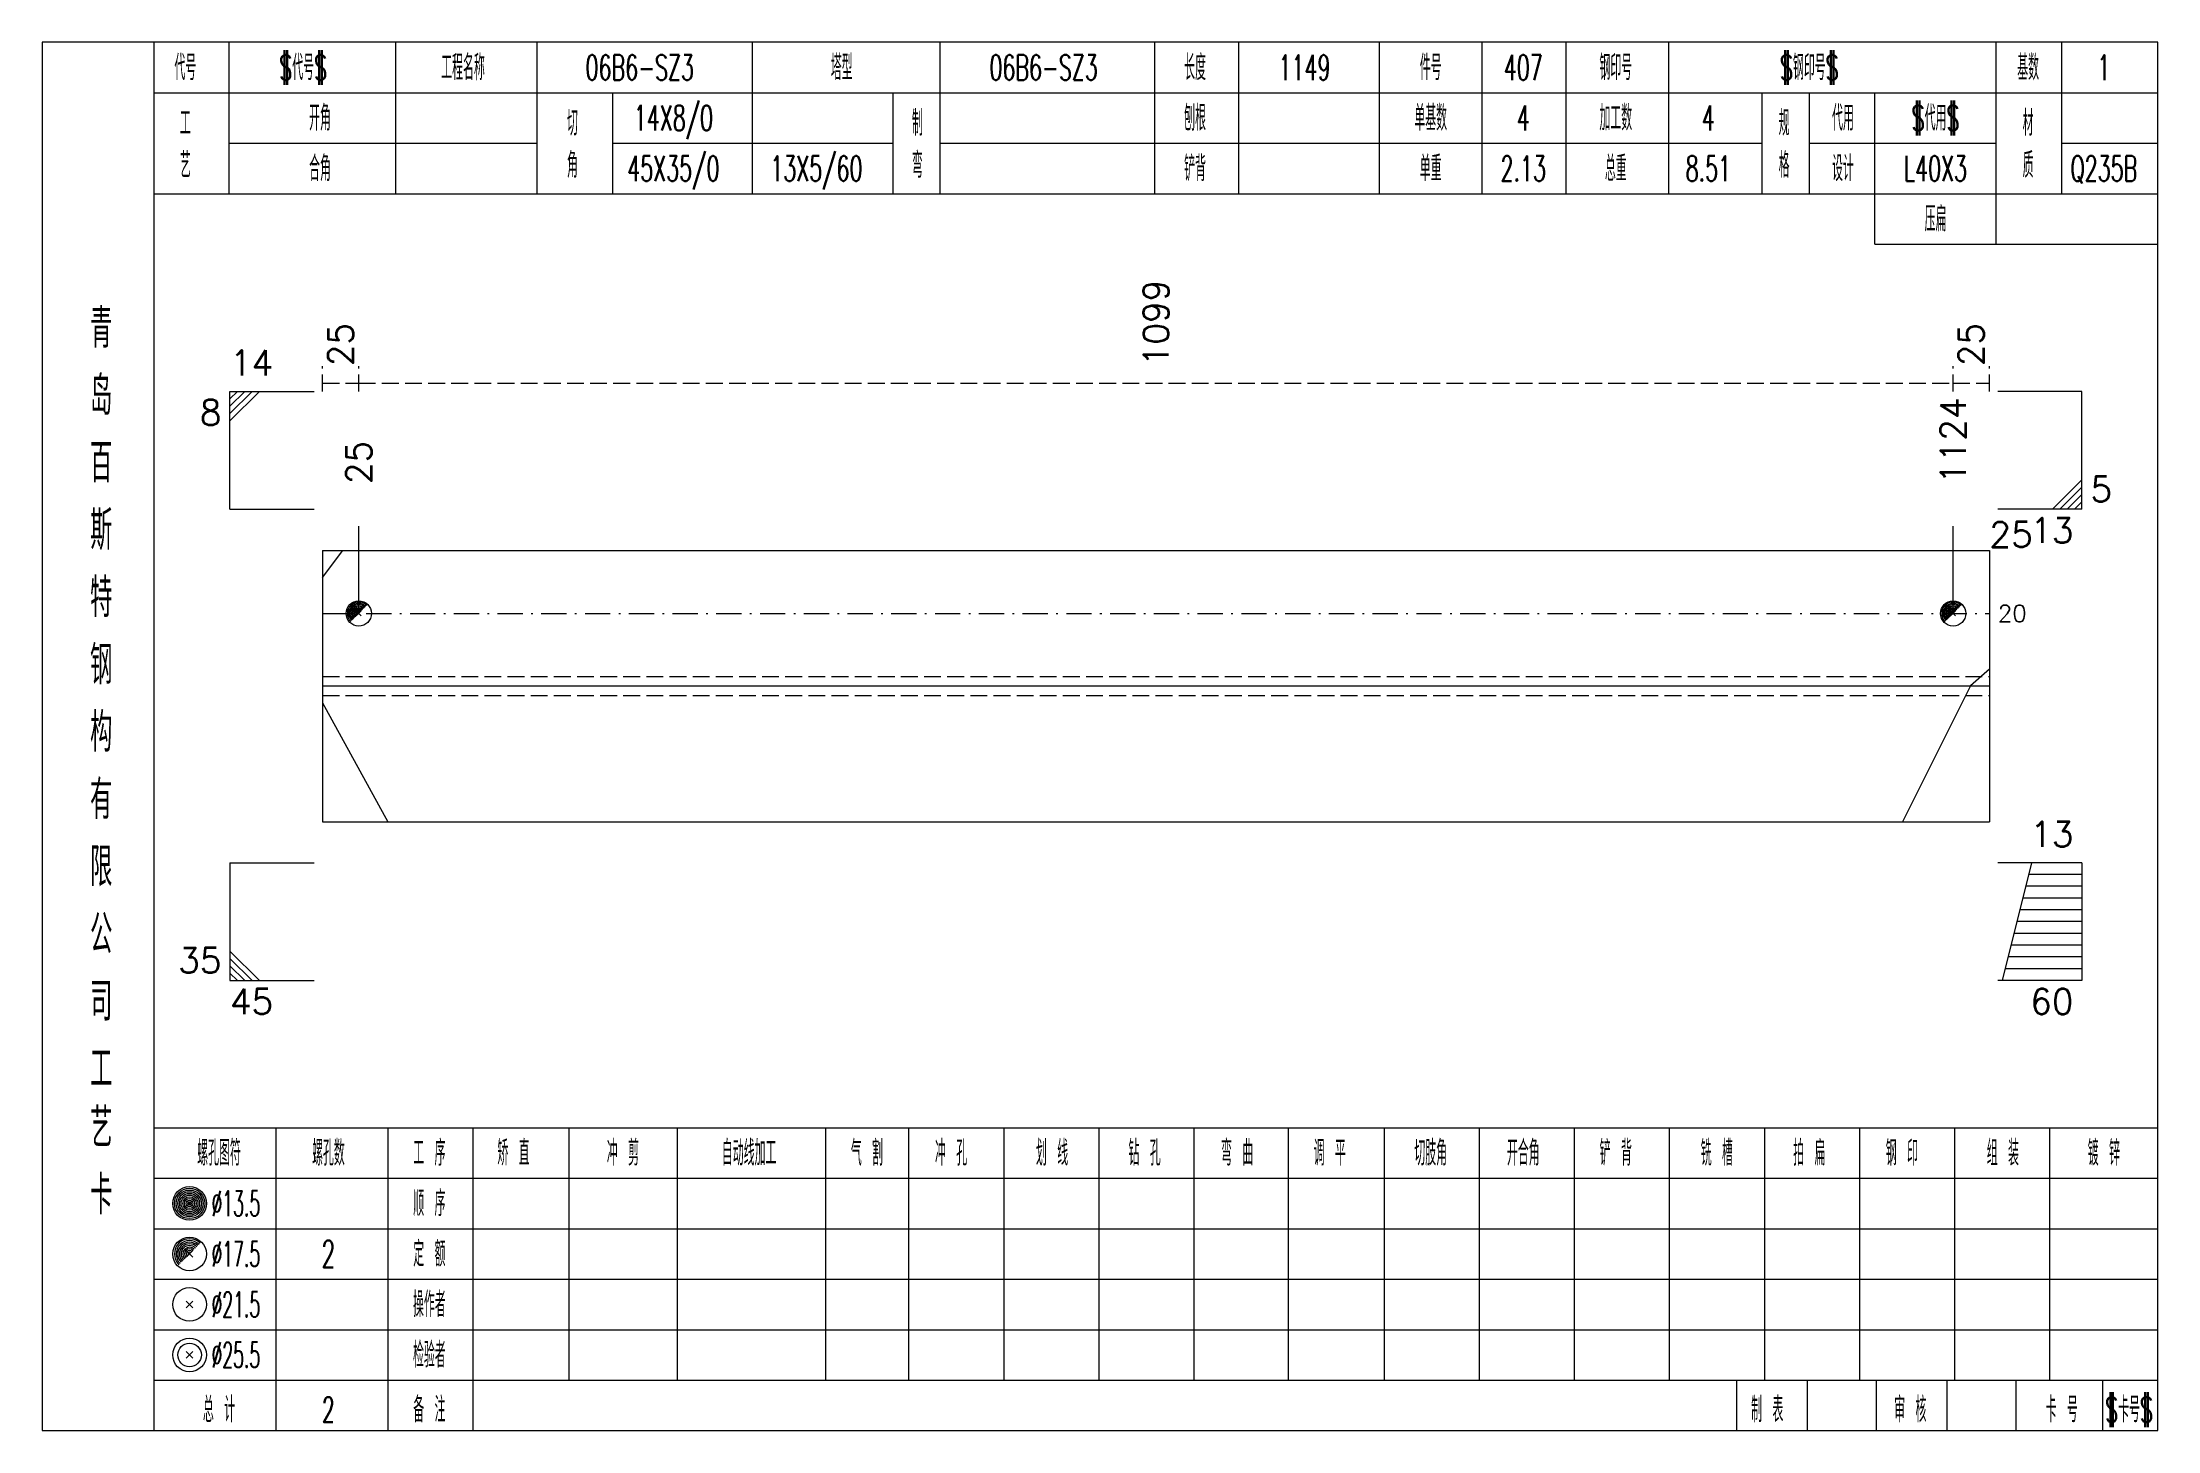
# Model space of a CAD drawing. Extents: x -533 to 8774, y 0 to 7979.
# Drawn here: x 4216.8 to 4468.2, y 5464 to 5629 of the extents above; entities that cross this region are included whole.
import ezdxf
from ezdxf.enums import TextEntityAlignment as Align

# ---------------------------------------------------------------- set-up
doc = ezdxf.new("R2010")
doc.units = 0
doc.header["$MEASUREMENT"] = 0
doc.linetypes.add('一点画线', pattern=[5.2, 3, -1, 0.2, -1])
doc.linetypes.add('虚线', pattern=[2.75, 2, -0.75])
doc.layers.get('0').update_dxf_attribs({"linetype": 'CONTINUOUS', "lineweight": 25})
for name, color, linetype, lineweight in [('1', 7, 'CONTINUOUS', 25), ('4', 7, 'CONTINUOUS', 25), ('5', 7, 'CONTINUOUS', 25)]:
    doc.layers.add(name, color=color, linetype=linetype, lineweight=lineweight)
doc.styles.get("Standard").update_dxf_attribs({"font": 'simplex.shx', "width": 0.7, "height": 3, "bigfont": 'gbhzfs.shx'})

msp = doc.modelspace()

# ---------------------------------------------------------------- texts
at = {"color": 8, "linetype": 'Continuous', "lineweight": 9}
for s, p in [('1099', (4349.15, 5590.51)), ('25', (4252.26, 5590.51)), ('25', (4446.04, 5590.51))]:
    msp.add_text(s, height=3, rotation=90, dxfattribs=at).set_placement(p, align=Align.MIDDLE_LEFT)
at = {"color": 7, "linetype": 'Continuous', "lineweight": 13}
for s, p in [('14', (4239.1, 5588.51)), ('5', (4460.2, 5573.51))]:
    msp.add_text(s, height=3, dxfattribs=at).set_placement(p, align=Align.BOTTOM_LEFT)
for s, p in [('8', (4238.1, 5586.51)), ('13', (4458.2, 5572.51)), ('60', (4458.2, 5516.51))]:
    msp.add_text(s, height=3, dxfattribs=at).set_placement(p, align=Align.TOP_RIGHT)
for s, p in [('1124', (4443.89, 5576.51)), ('25', (4254.41, 5576.51))]:
    msp.add_text(s, height=3, rotation=90, dxfattribs=at).set_placement(p, align=Align.MIDDLE_LEFT)
for s, height, p in [('25', 3, (4448.2, 5570.51)), ('20', 2, (4449.2, 5561.13))]:
    msp.add_text(s, height=height, dxfattribs=at).set_placement(p, align=Align.MIDDLE_LEFT)
for s, p in [('13', (4458.2, 5532.51)), ('35', (4238.1, 5517.51))]:
    msp.add_text(s, height=3, dxfattribs=at).set_placement(p, align=Align.BOTTOM_RIGHT)
msp.add_text('45', height=3, dxfattribs=at).set_placement((4239.1, 5516.51), align=Align.TOP_LEFT)
at = {"layer": '4', "color": 1, "linetype": 'Continuous', "lineweight": 13}
for s, height, width, p in [('代号', 3, 0.6, (4233.8, 5626.01)), ('$代号$', 3, 0.6, (4247.8, 5626.01)), ('工程名称', 3, 0.6, (4266.8, 5626.01)), ('06B6-SZ3', 3, 0.6, (4287.8, 5626.01)), ('塔型', 3, 0.6, (4311.8, 5626.01)), ('06B6-SZ3', 3, 0.6, (4335.8, 5626.01)), ('长度', 3, 0.6, (4353.8, 5626.01)), ('1149', 3, 0.6, (4366.8, 5626.01)), ('件号', 3, 0.6, (4381.8, 5626.01)), ('407', 3, 0.6, (4392.8, 5626.01)), ('钢印号', 3, 0.6, (4403.8, 5626.01)), ('$钢印号$', 3, 0.6, (4426.8, 5626.01)), ('基数', 3, 0.6, (4452.8, 5626.01)), ('1', 3, 0.6, (4461.8, 5626.01)), ('开角', 3, 0.6, (4249.8, 5620.01)), ('14X8/0', 3, 0.6, (4291.8, 5620.01)), ('刨根', 3, 0.6, (4353.8, 5620.01)), ('单基数', 3, 0.6, (4381.8, 5620.01)), ('4', 3, 0.6, (4392.8, 5620.01)), ('加工数', 3, 0.6, (4403.8, 5620.01)), ('4', 3, 0.6, (4414.8, 5620.01)), ('代用', 3, 0.6, (4430.8, 5620.01)), ('$代用$', 3, 0.6, (4441.8, 5620.01)), ('工', 3, 0.6, (4233.8, 5619.41)), ('切', 3, 0.6, (4279.8, 5619.41)), ('制', 3, 0.6, (4320.8, 5619.41)), ('规', 3, 0.6, (4423.8, 5619.41)), ('材', 3, 0.6, (4452.8, 5619.41)), ('艺', 3, 0.6, (4233.8, 5614.41)), ('合角', 3, 0.6, (4249.8, 5614.01)), ('角', 3, 0.6, (4279.8, 5614.41)), ('45X35/0', 3, 0.6, (4291.8, 5614.01)), ('13X5/60', 3, 0.6, (4308.8, 5614.01)), ('弯', 3, 0.6, (4320.8, 5614.41)), ('铲背', 3, 0.6, (4353.8, 5614.01)), ('单重', 3, 0.6, (4381.8, 5614.01)), ('2.13', 3, 0.6, (4392.8, 5614.01)), ('总重', 3, 0.6, (4403.8, 5614.01)), ('8.51', 3, 0.6, (4414.8, 5614.01)), ('格', 3, 0.6, (4423.8, 5614.41)), ('设计', 3, 0.6, (4430.8, 5614.01)), ('L40X3', 3, 0.6, (4441.8, 5614.01)), ('质', 3, 0.6, (4452.8, 5614.41)), ('Q235B', 3, 0.6, (4461.8, 5614.01)), ('压扁', 3, 0.6, (4441.8, 5608.01)), ('青', 4.6, 0.8, (4223.8, 5595.01)), ('岛', 4.6, 0.8, (4223.8, 5587.01)), ('百', 4.6, 0.8, (4223.8, 5579.01)), ('斯', 4.6, 0.8, (4223.8, 5571.01)), ('特', 4.6, 0.8, (4223.8, 5563.01)), ('钢', 4.6, 0.8, (4223.8, 5555.01)), ('构', 4.6, 0.8, (4223.8, 5547.01)), ('有', 4.6, 0.8, (4223.8, 5539.01)), ('限', 4.6, 0.8, (4223.8, 5531.01)), ('公', 4.6, 0.8, (4223.8, 5523.01)), ('司', 4.6, 0.8, (4223.8, 5515.01)), ('工', 4.6, 0.8, (4223.8, 5507.01)), ('艺', 4.6, 0.8, (4223.8, 5500.01)), ('螺孔图符', 3, 0.6, (4237.8, 5497.01)), ('螺孔数', 3, 0.6, (4250.8, 5497.01)), ('工 序', 3, 0.6, (4262.8, 5497.01)), ('矫 直', 3, 0.6, (4272.8, 5497.01)), ('冲 剪', 3, 0.6, (4285.8, 5497.01)), ('自动线加工', 3, 0.6, (4300.8, 5497.01)), ('气 割', 3, 0.6, (4314.8, 5497.01)), ('冲 孔', 3, 0.6, (4324.8, 5497.01)), ('划 线', 3, 0.6, (4336.8, 5497.01)), ('钻 孔', 3, 0.6, (4347.8, 5497.01)), ('弯 曲', 3, 0.6, (4358.8, 5497.01)), ('调 平', 3, 0.6, (4369.8, 5497.01)), ('切肢角', 3, 0.6, (4381.8, 5497.01)), ('开合角', 3, 0.6, (4392.8, 5497.01)), ('铲 背', 3, 0.6, (4403.8, 5497.01)), ('铣 槽', 3, 0.6, (4415.8, 5497.01)), ('拍 扁', 3, 0.6, (4426.8, 5497.01)), ('钢 印', 3, 0.6, (4437.8, 5497.01)), ('组 装', 3, 0.6, (4449.8, 5497.01)), ('镀 锌', 3, 0.6, (4461.8, 5497.01)), ('卡', 4.6, 0.8, (4223.8, 5492.01)), ('%%C13.5', 3, 0.5, (4239.8, 5491.01)), ('顺 序', 3, 0.6, (4262.8, 5491.01)), ('%%C17.5', 3, 0.5, (4239.8, 5485.01)), ('2', 3.2, 0.6, (4250.8, 5485.01)), ('定 额', 3, 0.6, (4262.8, 5485.01)), ('操作者', 3, 0.6, (4262.8, 5479.01)), ('%%C21.5', 3, 0.5, (4239.8, 5479.01)), ('%%C25.5', 3, 0.5, (4239.8, 5473.01)), ('检验者', 3, 0.6, (4262.8, 5473.01)), ('总 计', 3, 0.6, (4237.8, 5466.51)), ('2', 3, 0.6, (4250.8, 5466.51)), ('备 注', 3, 0.6, (4262.8, 5466.51)), ('制 表', 3, 0.6, (4421.8, 5466.51)), ('审 核', 3, 0.6, (4438.8, 5466.51)), ('卡 号', 3, 0.6, (4456.8, 5466.51)), ('$卡号$', 3, 0.6, (4464.8, 5466.51))]:
    msp.add_text(s, height=height, dxfattribs=dict(at, width=width)).set_placement(p, align=Align.MIDDLE_CENTER)

# ---------------------------------------------------------------- blocks, each defined once
blk = doc.blocks.new('孔17.5')
at = {"layer": '5', "color": 7, "linetype": 'Continuous', "lineweight": 0}
for p, q in [((-0.2, -0.2), (0.2, 0.2)), ((-0.2, 0.2), (0.2, -0.2))]:
    blk.add_line(p, q, dxfattribs=at)
at = {"layer": '5', "color": 7, "linetype": 'Continuous', "lineweight": 13}
blk.add_circle((0, 0), 1, dxfattribs=at)
for radius in [0.9, 0.8, 0.7, 0.6, 0.5, 0.4, 0.3, 0.2, 0.1]:
    blk.add_arc((0, 0), radius, 45, 225, dxfattribs=at)

# ---------------------------------------------------------------- linework, layer by layer
at = {"color": 8, "linetype": '虚线', "lineweight": 9}
for p, q in [((4250.1, 5587.51), (4250.1, 5590.51)), ((4254.41, 5587.51), (4254.41, 5590.51)), ((4254.41, 5587.51), (4254.41, 5590.51)), ((4443.89, 5587.51), (4443.89, 5590.51)), ((4443.89, 5587.51), (4443.89, 5590.51)), ((4448.2, 5587.51), (4448.2, 5590.51)), ((4250.1, 5588.51), (4254.41, 5588.51)), ((4254.41, 5588.51), (4443.89, 5588.51)), ((4443.89, 5588.51), (4448.2, 5588.51))]:
    msp.add_line(p, q, dxfattribs=at)
at = {"color": 7, "linetype": 'Continuous', "lineweight": 13}
for p, q in [((4239.1, 5587.51), (4249.1, 5587.51)), ((4239.1, 5573.51), (4239.1, 5587.51)), ((4239.98, 5587.51), (4239.1, 5586.63)), ((4240.85, 5587.51), (4239.1, 5585.76)), ((4241.73, 5587.51), (4239.1, 5584.88)), ((4242.6, 5587.51), (4239.1, 5584.01)), ((4459.2, 5587.51), (4449.2, 5587.51)), ((4459.2, 5573.51), (4459.2, 5587.51)), ((4455.7, 5573.51), (4459.2, 5577.01)), ((4456.57, 5573.51), (4459.2, 5576.13)), ((4457.45, 5573.51), (4459.2, 5575.26)), ((4458.32, 5573.51), (4459.2, 5574.38)), ((4239.1, 5573.51), (4249.1, 5573.51)), ((4254.41, 5561.13), (4254.41, 5571.51)), ((4443.89, 5561.13), (4443.89, 5571.51)), ((4459.2, 5573.51), (4449.2, 5573.51)), ((4250.1, 5565.41), (4252.51, 5568.63)), ((4448.2, 5554.52), (4445.96, 5552.51)), ((4445.96, 5552.51), (4437.86, 5536.38)), ((4250.1, 5550.49), (4257.86, 5536.38)), ((4239.1, 5531.51), (4249.1, 5531.51)), ((4239.1, 5531.51), (4239.1, 5517.51)), ((4459.2, 5531.51), (4449.2, 5531.51)), ((4453.2, 5531.51), (4449.7, 5517.51)), ((4459.2, 5531.51), (4459.2, 5517.51)), ((4459.2, 5528.71), (4452.5, 5528.71)), ((4459.2, 5530.11), (4452.85, 5530.11)), ((4459.2, 5525.91), (4451.8, 5525.91)), ((4459.2, 5527.31), (4452.15, 5527.31)), ((4459.2, 5524.51), (4451.45, 5524.51)), ((4242.6, 5517.51), (4239.1, 5521.01)), ((4459.2, 5521.71), (4450.75, 5521.71)), ((4459.2, 5523.11), (4451.1, 5523.11)), ((4241.73, 5517.51), (4239.1, 5520.13)), ((4240.85, 5517.51), (4239.1, 5519.26)), ((4239.98, 5517.51), (4239.1, 5518.38)), ((4459.2, 5518.91), (4450.05, 5518.91)), ((4459.2, 5520.31), (4450.4, 5520.31)), ((4239.1, 5517.51), (4249.1, 5517.51)), ((4459.2, 5517.51), (4449.2, 5517.51))]:
    msp.add_line(p, q, dxfattribs=at)
at = {"color": 7, "linetype": 'Continuous', "lineweight": 18}
for p, q in [((4250.1, 5568.63), (4250.1, 5536.38)), ((4250.1, 5568.63), (4448.2, 5568.63)), ((4448.2, 5568.63), (4448.2, 5536.38)), ((4250.1, 5552.51), (4448.2, 5552.51))]:
    msp.add_line(p, q, dxfattribs=at)
at = {"color": 3, "linetype": '一点画线', "lineweight": 13}
msp.add_line((4250.1, 5561.13), (4448.2, 5561.13), dxfattribs=at)
at = {"color": 1, "linetype": '虚线', "lineweight": 18}
for p, q in [((4250.1, 5553.63), (4448.2, 5553.63)), ((4250.1, 5551.38), (4448.2, 5551.38))]:
    msp.add_line(p, q, dxfattribs=at)
at = {"layer": '1', "color": 7, "linetype": 'Continuous', "lineweight": 18}
msp.add_line((4250.1, 5536.38), (4448.2, 5536.38), dxfattribs=at)
at = {"layer": '4', "color": 1, "linetype": 'Continuous', "lineweight": 18}
for p, q in [((4230.1, 5464.01), (4230.1, 5629.01)), ((4239, 5611.01), (4239, 5629.01)), ((4258.8, 5611.01), (4258.8, 5629.01)), ((4275.6, 5611.01), (4275.6, 5629.01)), ((4301.2, 5611.01), (4301.2, 5629.01)), ((4323.5, 5611.01), (4323.5, 5629.01)), ((4349, 5611.01), (4349, 5629.01)), ((4359, 5611.01), (4359, 5629.01)), ((4375.7, 5611.01), (4375.7, 5629.01)), ((4387.9, 5611.01), (4387.9, 5629.01)), ((4397.9, 5611.01), (4397.9, 5629.01)), ((4410.1, 5611.01), (4410.1, 5629.01)), ((4449, 5605.01), (4449, 5629.01)), ((4456.8, 5611.01), (4456.8, 5629.01)), ((4230.1, 5623.01), (4468.2, 5623.01)), ((4284.6, 5611.01), (4284.6, 5623.01)), ((4317.9, 5611.01), (4317.9, 5623.01)), ((4421.2, 5611.01), (4421.2, 5623.01)), ((4426.8, 5611.01), (4426.8, 5623.01)), ((4434.6, 5605.01), (4434.6, 5623.01)), ((4239, 5617.01), (4275.6, 5617.01)), ((4284.6, 5617.01), (4317.9, 5617.01)), ((4323.5, 5617.01), (4421.2, 5617.01)), ((4426.8, 5617.01), (4449, 5617.01)), ((4456.8, 5617.01), (4468.2, 5617.01)), ((4230.1, 5611.01), (4468.2, 5611.01)), ((4434.6, 5605.01), (4468.2, 5605.01)), ((4230.1, 5500.01), (4468.2, 5500.01)), ((4244.6, 5464.01), (4244.6, 5500.01)), ((4257.9, 5464.01), (4257.9, 5500.01)), ((4268, 5464.01), (4268, 5500.01)), ((4279.4, 5470.01), (4279.4, 5500.01)), ((4292.3, 5470.01), (4292.3, 5500.01)), ((4309.9, 5470.01), (4309.9, 5500.01)), ((4319.8, 5470.01), (4319.8, 5500.01)), ((4331.1, 5470.01), (4331.1, 5500.01)), ((4342.4, 5470.01), (4342.4, 5500.01)), ((4353.7, 5470.01), (4353.7, 5500.01)), ((4364.9, 5470.01), (4364.9, 5500.01)), ((4376.3, 5470.01), (4376.3, 5500.01)), ((4387.6, 5470.01), (4387.6, 5500.01)), ((4398.9, 5470.01), (4398.9, 5500.01)), ((4410.2, 5470.01), (4410.2, 5500.01)), ((4421.5, 5470.01), (4421.5, 5500.01)), ((4432.8, 5470.01), (4432.8, 5500.01)), ((4444.1, 5470.01), (4444.1, 5500.01)), ((4455.4, 5470.01), (4455.4, 5500.01)), ((4230.1, 5494.01), (4468.2, 5494.01)), ((4230.1, 5488.01), (4468.2, 5488.01)), ((4230.1, 5482.01), (4468.2, 5482.01)), ((4230.1, 5476.01), (4468.2, 5476.01)), ((4230.1, 5470.01), (4468.2, 5470.01)), ((4418.2, 5464.01), (4418.2, 5470.01)), ((4426.6, 5464.01), (4426.6, 5470.01)), ((4434.8, 5464.01), (4434.8, 5470.01)), ((4443.2, 5464.01), (4443.2, 5470.01)), ((4451.4, 5464.01), (4451.4, 5470.01)), ((4461.7, 5464.01), (4461.7, 5470.01))]:
    msp.add_line(p, q, dxfattribs=at)
at = {"layer": '4', "color": 7, "linetype": 'Continuous', "lineweight": 13}
for p, q in [((4234.1, 5490.81), (4234.5, 5491.21)), ((4234.5, 5490.81), (4234.1, 5491.21)), ((4233.9, 5478.61), (4234.7, 5479.41)), ((4234.7, 5478.61), (4233.9, 5479.41)), ((4233.9, 5472.61), (4234.7, 5473.41)), ((4234.7, 5472.61), (4233.9, 5473.41))]:
    msp.add_line(p, q, dxfattribs=at)
at = {"layer": '4', "color": 7, "linetype": 'Continuous', "lineweight": 0}
for p, q in [((4233.9, 5484.61), (4234.7, 5485.41)), ((4233.9, 5485.41), (4234.7, 5484.61))]:
    msp.add_line(p, q, dxfattribs=at)
at = {"layer": '4', "color": 1, "linetype": 'Continuous', "lineweight": 18}
msp.add_lwpolyline([(4216.8, 5629.01), (4216.8, 5464.01), (4468.2, 5464.01), (4468.2, 5629.01)], close=True, dxfattribs=at)
at = {"layer": '4', "color": 7, "linetype": 'Continuous', "lineweight": 13}
for centre, radius in [((4234.3, 5491.01), 2), ((4234.3, 5491.01), 1.8), ((4234.3, 5491.01), 1.6), ((4234.3, 5491.01), 1.4), ((4234.3, 5491.01), 1.2), ((4234.3, 5491.01), 1), ((4234.3, 5491.01), 0.8), ((4234.3, 5491.01), 0.6), ((4234.3, 5491.01), 0.4), ((4234.3, 5491.01), 0.2), ((4234.3, 5485.01), 2), ((4234.3, 5479.01), 2), ((4234.3, 5473.01), 2), ((4234.3, 5473.01), 1.4)]:
    msp.add_circle(centre, radius, dxfattribs=at)
for radius in [1.8, 1.6, 1.4, 1.2, 1, 0.8, 0.6, 0.4, 0.2]:
    msp.add_arc((4234.3, 5485.01), radius, 45, 225, dxfattribs=at)

# ---------------------------------------------------------------- block references
at = {"color": 7, "linetype": 'Continuous', "lineweight": 13, "xscale": 1.5, "yscale": 1.5, "zscale": 1.5}
for p in [(4254.41, 5561.13), (4443.89, 5561.13)]:
    msp.add_blockref('孔17.5', p, dxfattribs=at)

msp.set_redraw_order([(e.dxf.handle, doc.entitydb.next_handle()) for e in msp.query("TEXT MTEXT ATTDEF DIMENSION ARC_DIMENSION")])  # texts and dimensions are drawn at this point

doc.saveas('drawing.dxf')
